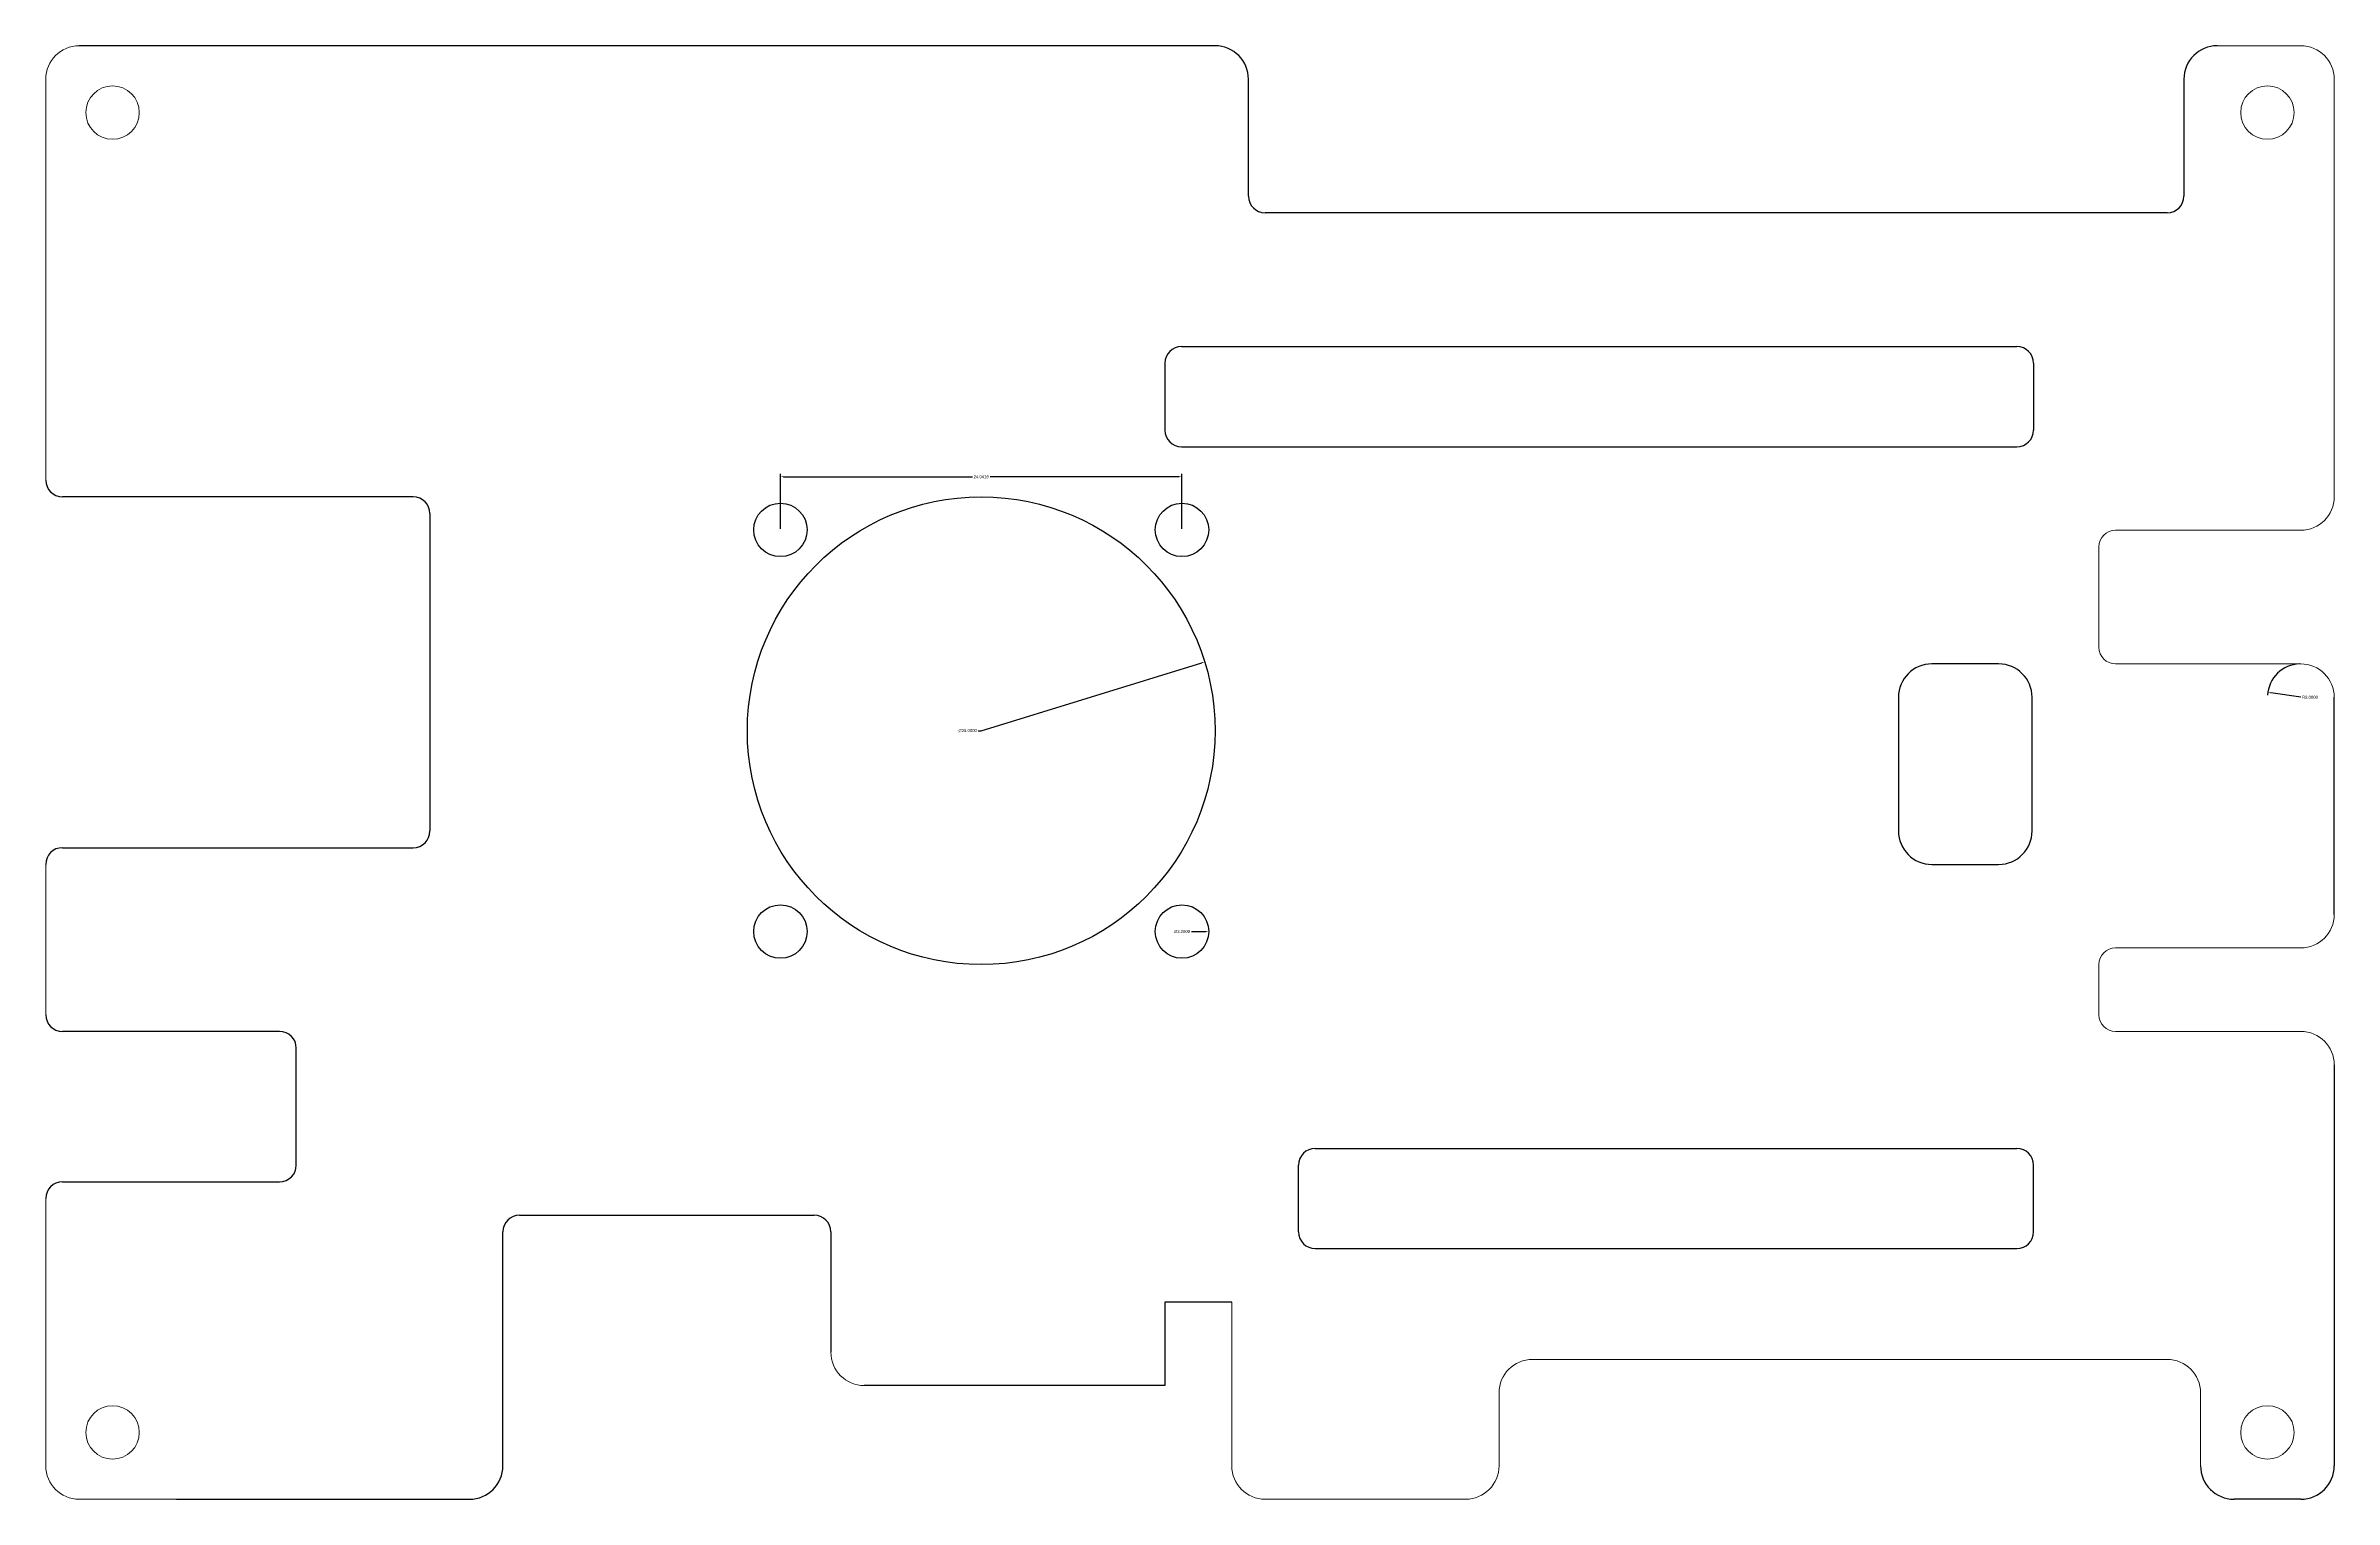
# Model space of a CAD drawing. Header units: inches. Extents: x 4 to 141, y 2 to 89.
import ezdxf

# ---------------------------------------------------------------- set-up
doc = ezdxf.new("R2010")
doc.units = ezdxf.units.IN
doc.header["$MEASUREMENT"] = 0
doc.layers.add('VISIBLE', color=7, linetype='Continuous', lineweight=0)
doc.styles.get("Standard").update_dxf_attribs({"font": 'arial.ttf'})
doc.dimstyles.get("Standard").update_dxf_attribs({"dimtxt": 0.18, "dimasz": 0.18, "dimexe": 0.18, "dimexo": 0.0625, "dimgap": 0.09, "dimtad": 0, "dimtih": 1, "dimtoh": 1, "dimdec": 4, "dimzin": 0, "dimdsep": 46, "dimtxsty": 'Standard', "dimcen": 0.09, "dimadec": 0, "dimazin": 0, "dimtfac": 1, "dimtdec": 4, "dimtofl": 0, "dimtmove": 0, "dimatfit": 3, "dimfxl": 1, "dimtolj": 1, "dimtzin": 0, "dimarcsym": 0})

# ---------------------------------------------------------------- blocks, each defined once
blk = doc.blocks.new('*D1')
at = {"color": 0, "lineweight": -2, "transparency": 16777216}
for p, q in [((59.55, 48.27), (72.76, 52.34)), ((59.37, 48.27), (59.55, 48.27))]:
    blk.add_line(p, q, dxfattribs=at)
at = {"color": 0, "transparency": 16777216}
blk.add_solid([(72.75, 52.37), (72.76, 52.31), (72.93, 52.39)], dxfattribs=at)
at = {"layer": 'Defpoints', "color": 0, "transparency": 16777216}
for p in [(72.93, 52.39), (46.17, 44.14)]:
    blk.add_point(p, dxfattribs=at)
at = {"color": 0, "transparency": 16777216, "insert": (58.74, 48.27), "char_height": 0.18, "attachment_point": 5}
blk.add_mtext('\\A1;∅28.0000', dxfattribs=at)
blk = doc.blocks.new('*D2')
at = {"color": 0, "lineweight": -2, "transparency": 16777216}
blk.add_line((72.13, 36.25), (72.99, 36.25), dxfattribs=at)
at = {"color": 0, "transparency": 16777216}
blk.add_solid([(72.99, 36.28), (72.99, 36.22), (73.17, 36.25)], dxfattribs=at)
at = {"layer": 'Defpoints', "color": 0, "transparency": 16777216}
for p in [(69.97, 36.25), (73.17, 36.25)]:
    blk.add_point(p, dxfattribs=at)
at = {"color": 0, "transparency": 16777216, "insert": (71.57, 36.25), "char_height": 0.18, "attachment_point": 5}
blk.add_mtext('\\A1;∅3.2000', dxfattribs=at)
blk = doc.blocks.new('*D3')
at = {"color": 0, "lineweight": -2, "transparency": 16777216}
for p, q in [((47.53, 60.35), (47.53, 63.65)), ((47.71, 63.47), (59.02, 63.47)), ((71.39, 63.47), (60.09, 63.47)), ((71.57, 60.35), (71.57, 63.65))]:
    blk.add_line(p, q, dxfattribs=at)
at = {"color": 0, "transparency": 16777216}
for points in [[(47.71, 63.5), (47.71, 63.44), (47.53, 63.47)], [(71.39, 63.5), (71.39, 63.44), (71.57, 63.47)]]:
    blk.add_solid(points, dxfattribs=at)
at = {"layer": 'Defpoints', "color": 0, "transparency": 16777216}
for p in [(71.57, 63.47), (47.53, 60.29), (71.57, 60.29)]:
    blk.add_point(p, dxfattribs=at)
at = {"color": 0, "transparency": 16777216, "insert": (59.55, 63.47), "char_height": 0.18, "attachment_point": 5}
blk.add_mtext('\\A1;24.0416', dxfattribs=at)
blk = doc.blocks.new('*D5')
at = {"color": 0, "lineweight": -2, "transparency": 16777216}
blk.add_line((138.55, 50.27), (136.75, 50.54), dxfattribs=at)
blk.add_arc((138.55, 50.27), 2, 91.7905, 176.5852, dxfattribs=at)
at = {"color": 0, "transparency": 16777216}
blk.add_solid([(136.75, 50.57), (136.75, 50.51), (136.57, 50.57)], dxfattribs=at)
at = {"layer": 'Defpoints', "color": 0, "transparency": 16777216}
for p in [(136.57, 50.57), (138.55, 50.27)]:
    blk.add_point(p, dxfattribs=at)
at = {"color": 0, "transparency": 16777216, "insert": (139.1, 50.27), "char_height": 0.18, "attachment_point": 5}
blk.add_mtext('\\A1;R2.0000', dxfattribs=at)

msp = doc.modelspace()

# ---------------------------------------------------------------- linework, layer by layer
for p, q in [((73.55004, 89.26697), (5.55004, 89.26697)), ((75.55004, 80.26697), (75.55004, 87.26697)), ((131.55004, 87.26697), (131.55004, 80.26697)), ((130.55004, 79.26697), (76.55004, 79.26697)), ((71.55004, 71.26697), (121.55004, 71.26697)), ((70.55004, 70.26697), (70.55004, 66.26697)), ((122.55004, 70.26697), (122.55004, 66.26697)), ((71.55004, 65.26697), (121.55004, 65.26697)), ((25.55004, 62.26697), (4.55004, 62.26697)), ((26.55004, 61.26697), (26.55004, 42.26697)), ((120.46128, 52.267), (116.46128, 52.267)), ((114.46128, 50.267), (114.46128, 42.267)), ((122.46128, 42.267), (122.46128, 50.267)), ((140.55004, 37.26697), (140.55004, 50.267)), ((4.55004, 41.26697), (25.55004, 41.26697)), ((116.46128, 40.267), (120.46128, 40.267)), ((17.55004, 30.26697), (4.55004, 30.26697)), ((18.55004, 22.26697), (18.55004, 29.26697)), ((140.55004, 28.267), (140.55004, 4.26697)), ((78.55004, 18.26697), (78.55004, 22.26697)), ((79.55004, 23.26697), (121.55004, 23.26697)), ((122.55004, 18.26697), (122.55004, 22.26697)), ((4.55004, 21.26697), (17.55004, 21.26697)), ((31.91764, 19.26697), (49.55004, 19.26697)), ((30.91764, 4.26697), (30.91764, 18.26697)), ((50.55004, 18.26697), (50.55004, 11.06894)), ((79.55004, 17.26697), (121.55004, 17.26697)), ((70.55004, 14.06894), (70.55004, 9.06894)), ((74.55004, 14.06894), (70.55004, 14.06894)), ((70.55004, 9.06894), (52.55004, 9.06894)), ((11.38443, 2.26697), (28.91764, 2.26697)), ((138.55004, 2.26697), (134.55002, 2.26697))]:
    msp.add_line(p, q)
for centre, radius in [((59.55004, 48.26697), 14), ((47.52925, 60.28776), 1.6), ((71.57083, 60.28776), 1.6), ((47.5292, 36.24613), 1.6), ((71.57088, 36.24613), 1.6)]:
    msp.add_circle(centre, radius)
for centre, radius, start, end in [((73.55004, 87.26697), 2, 0, 90), ((133.55004, 87.26697), 2, 90, 180), ((76.55004, 80.26697), 1, 180, 270), ((130.55004, 80.26697), 1, 270, 0), ((71.55004, 70.26697), 1, 90, 180), ((121.55004, 70.26697), 1, 0, 90), ((71.55004, 66.26697), 1, 180, 270), ((121.55004, 66.26697), 1, 270, 0), ((4.55004, 63.26697), 1, 180, 270), ((25.55004, 61.26697), 1, 0, 90), ((116.46128, 50.267), 2, 90, 180), ((120.46128, 50.267), 2, 0, 90), ((4.55004, 40.26697), 1, 90, 180), ((25.55004, 42.26697), 1, 270, 0), ((116.46128, 42.267), 2, 180, 270), ((120.46128, 42.267), 2, 270, 0), ((4.55004, 31.26697), 1, 180, 270), ((17.55004, 29.26697), 1, 0, 90), ((17.55004, 22.26697), 1, 270, 0), ((79.55004, 22.26697), 1, 90, 180), ((121.55004, 22.26697), 1, 0, 90), ((4.55004, 20.26697), 1, 90, 180), ((31.91764, 18.26697), 1, 90, 180), ((49.55004, 18.26697), 1, 0, 90), ((79.55004, 18.26697), 1, 180, 270), ((121.55004, 18.26697), 1, 270, 0), ((28.91764, 4.26697), 2, 270, 0), ((134.55002, 4.26697), 2, 180, 270), ((138.55004, 4.26697), 2, 270, 359.9999931)]:
    msp.add_arc(centre, radius, start, end)
at = {"layer": 'VISIBLE'}
for p, q in [((133.55004, 89.26697), (138.55004, 89.26697)), ((3.55004, 63.26697), (3.55004, 87.26697)), ((140.55004, 87.26697), (140.55004, 62.26697)), ((126.46128, 53.267), (126.46128, 59.26697)), ((127.46128, 60.26697), (138.55004, 60.26697)), ((138.55004, 52.267), (127.46128, 52.267)), ((3.55004, 31.26697), (3.55004, 40.26697)), ((126.46129, 31.267), (126.46129, 34.26697)), ((127.46129, 35.26697), (138.55004, 35.26697)), ((138.55004, 30.267), (127.46129, 30.267)), ((3.55004, 4.26697), (3.55004, 20.26697)), ((74.55004, 14.06894), (74.55004, 4.26697)), ((92.55004, 10.63355), (130.55002, 10.63355)), ((90.55004, 4.26697), (90.55004, 8.63355)), ((132.55002, 8.63355), (132.55002, 4.26697)), ((11.38443, 2.26697), (5.55004, 2.26697)), ((88.55004, 2.26697), (76.55004, 2.26697))]:
    msp.add_line(p, q, dxfattribs=at)
for centre in [(7.55004, 85.26697), (136.55004, 85.26697), (7.55004, 6.26697), (136.55004, 6.26697)]:
    msp.add_circle(centre, 1.6, dxfattribs=at)
for centre, radius, start, end in [((5.55004, 87.26697), 2, 90, 180), ((138.55004, 87.26697), 2, 0, 90), ((138.55004, 62.26697), 2, 270, 0), ((127.46128, 59.26697), 1, 90, 180), ((127.46128, 53.267), 1, 180, 270), ((138.55004, 50.267), 2, 0, 90), ((138.55004, 37.26697), 2, 270, 0), ((127.46129, 34.26697), 1, 90, 180), ((127.46129, 31.267), 1, 180, 270), ((138.55004, 28.267), 2, 0, 90), ((52.55004, 11.06894), 2, 180, 270), ((92.55004, 8.63355), 2, 90, 180), ((130.55002, 8.63355), 2, 0, 90), ((5.55004, 4.26697), 2, 180, 270), ((76.55004, 4.26697), 2, 180, 270), ((88.55004, 4.26697), 2, 270, 0)]:
    msp.add_arc(centre, radius, start, end, dxfattribs=at)

# ---------------------------------------------------------------- dimensions: what is measured, and where the dimension line sits
dim = msp.add_linear_dim(base=(71.57083, 63.46524), p1=(47.52925, 60.28776), p2=(71.57083, 60.28776), dimstyle='Standard')
dim.commit()
dim.dimension.update_dxf_attribs({"geometry": '*D3', "text_midpoint": (59.55004, 63.46524)})
for p1, p2, picture, middle in [((46.17202, 44.1404), (72.92806, 52.39355), '*D1', (58.73888, 48.26697)), ((69.97088, 36.24613), (73.17088, 36.24613), '*D2', (71.57088, 36.24613))]:
    dim = msp.add_diameter_dim_2p(p1=p1, p2=p2, dimstyle='Standard')
    dim.commit()
    dim.dimension.update_dxf_attribs({"geometry": picture, "text_midpoint": middle, "dimtype": 163})
dim = msp.add_radius_dim(center=(138.55004, 50.267), mpoint=(136.57238, 50.56509), dimstyle='Standard')
dim.commit()
dim.dimension.update_dxf_attribs({"geometry": '*D5', "text_midpoint": (138.55004, 50.267), "dimtype": 164})

doc.saveas('drawing.dxf')
